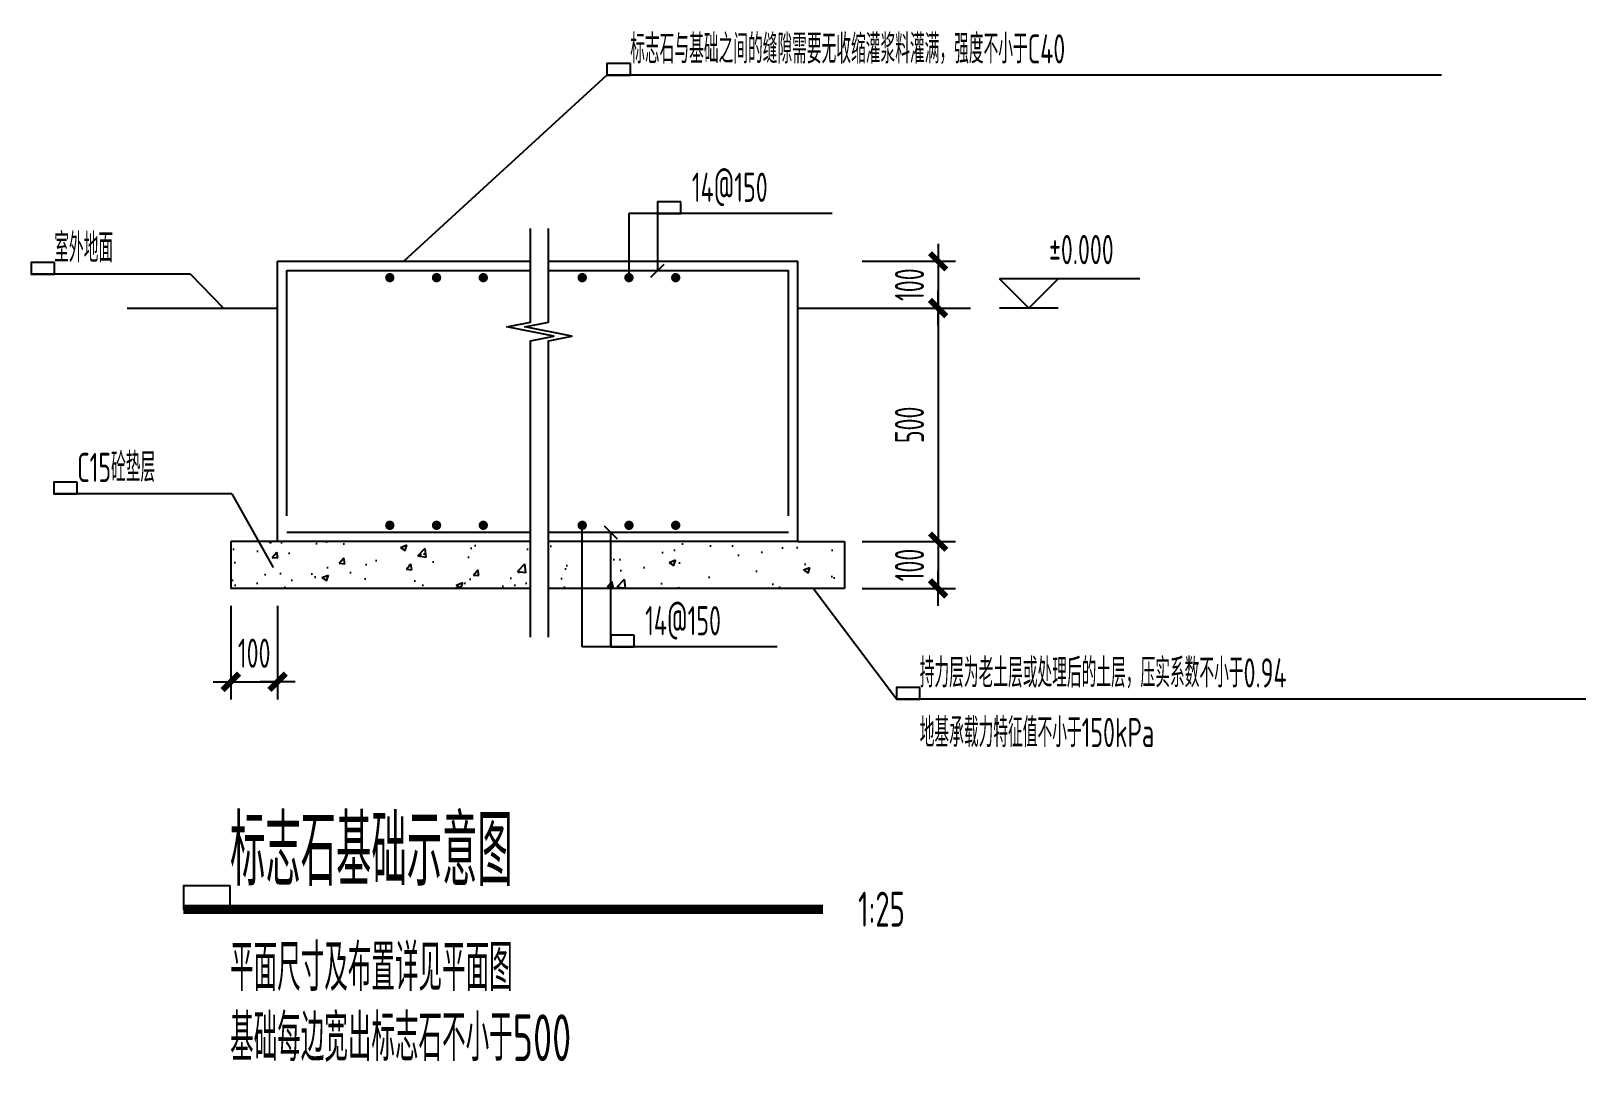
# Model space of a CAD drawing. Extents: x -469675 to 2400000, y -476501 to 2085364.
# Drawn here: x 765847 to 769174, y 486840 to 489046 of the extents above; entities that cross this region are included whole.
import ezdxf
from ezdxf.enums import TextEntityAlignment as Align

# ---------------------------------------------------------------- set-up
doc = ezdxf.new("R2010")
doc.units = 0
doc.header["$LTSCALE"] = 1000
doc.header["$MEASUREMENT"] = 0
doc.layers.get('0').update_dxf_attribs({"linetype": 'CONTINUOUS', "lineweight": 20})
doc.layers.get('Defpoints').update_dxf_attribs({"linetype": 'CONTINUOUS'})
for name, color, linetype in [('C-DETAIL', 3, 'CONTINUOUS'), ('C-DETAIL_DIM', 3, 'CONTINUOUS'), ('C-DETAIL_REIN', 40, 'CONTINUOUS'), ('C-DETAIL_TEXT', 4, 'CONTINUOUS'), ('C-LAYER1', 3, 'CONTINUOUS'), ('C-PLAN_TEXT', 3, 'CONTINUOUS')]:
    doc.layers.add(name, color=color, linetype=linetype)
doc.layers.add('C-注释', color=30, linetype='CONTINUOUS', plot=False)
doc.styles.add('DIM_FONT', font='gbxwxt.shx', dxfattribs={"width": 0.7, "bigfont": 'gbhzfs.shx'})
doc.styles.add('GBSTYLE', font='gbxwxt.shx', dxfattribs={"width": 0.7, "bigfont": 'gbhzfs.shx'})
doc.dimstyles.new('XB DIMN25', dxfattribs={"dimscale": 0.25, "dimtxt": 250, "dimasz": 1, "dimexe": 150, "dimexo": 150, "dimgap": 120, "dimtad": 1, "dimdec": 0, "dimzin": 0, "dimdsep": 46, "dimtxsty": 'DIM_FONT', "dimblk": '_dimx', "dimcen": 0.09, "dimclrd": 3, "dimclre": 3, "dimclrt": 7, "dimazin": 0, "dimtfac": 1, "dimtdec": 0, "dimtix": 1, "dimtmove": 2, "dimatfit": 3, "dimldrblk": '_dimx', "dimfxl": 0, "dimtolj": 1, "dimtzin": 0, "dimarcsym": 0})

msp = doc.modelspace()

# ---------------------------------------------------------------- texts
at = {"layer": 'C-DETAIL', "color": 30, "ltscale": 0.25, "style": 'GBSTYLE', "width": 0.7}
msp.add_text('标志石基础示意图', height=150, rotation=0, dxfattribs=at).set_placement((766272.4061, 487216.3099))
at = {"layer": 'C-DETAIL', "color": 3, "ltscale": 0.25, "style": 'GBSTYLE', "width": 0.7}
for s, height, rotation, p in [('1:25', 75, 359.9999999, (767616.2314, 487128.8099)), ('平面尺寸及布置详见平面图', 100, 0, (766272.4061, 486991.3099)), ('基础每边宽出标志石不小于500', 100, 0, (766272.4061, 486841.3099))]:
    msp.add_text(s, height=height, rotation=rotation, dxfattribs=at).set_placement(p)
at = {"layer": 'C-DETAIL_TEXT', "ltscale": 0.25, "style": 'GBSTYLE', "width": 0.7}
for s, rotation, p in [('标志石与基础之间的缝隙需要无收缩灌浆料灌满，强度不小于C40', 359.9999999, (767128.6601, 488976.1939)), ('\xa014@150', 359.9999999, (767236.8276, 488680.0312)), ('室外地面', 359.9999999, (765896.1005, 488550.5203)), ('C15砼垫层', 359.9999999, (765945.144, 488080.5113)), ('\xa014@150', 359.9999999, (767136.8276, 487752.4765)), ('持力层为老土层或处理后的土层，压实系数不小于0.94', 359.9999999, (767748.1169, 487640.7961)), ('地基承载力特征值不小于150kPa', 0.0000001, (767748.1169, 487513.1646))]:
    msp.add_text(s, height=62.5, rotation=rotation, dxfattribs=at).set_placement(p)

# ---------------------------------------------------------------- blocks, each defined once
blk = doc.blocks.new('_dimx')
blk.add_line((-150, 0), (150, 0))
at = {"const_width": 50}
blk.add_lwpolyline([(-70, -70), (70, 70)], dxfattribs=at)
blk = doc.blocks.new('*D2267')
at = {"layer": 'C-DETAIL_DIM', "color": 3, "lineweight": -2, "ltscale": 0.25, "transparency": 16777216}
for p, q in [((767625, 488552.9), (767825, 488552.9)), ((767787.5, 488553.1), (767787.5, 488553.4)), ((767787.5, 488552.9), (767787.5, 488452.9)), ((767625, 488452.9), (767825, 488452.9)), ((767787.5, 488452.6), (767787.5, 488452.4))]:
    blk.add_line(p, q, dxfattribs=at)
at = {"layer": 'Defpoints', "color": 0, "ltscale": 0.25, "transparency": 16777216}
for p in [(767587.5, 488552.9), (767587.5, 488452.9), (767787.5, 488452.9)]:
    blk.add_point(p, dxfattribs=at)
at = {"layer": 'C-DETAIL_DIM', "color": 3, "lineweight": -2, "ltscale": 0.25, "transparency": 16777216, "xscale": 0.25, "yscale": 0.25, "zscale": 0.25}
for p, rotation in [((767787.5, 488552.9), 270), ((767787.5, 488452.9), 90)]:
    blk.add_blockref('_dimx', p, dxfattribs=dict(at, rotation=rotation))
at = {"layer": 'C-DETAIL_DIM', "color": 7, "ltscale": 0.25, "transparency": 16777216, "insert": (767726.2, 488502.9), "char_height": 62.5, "attachment_point": 5, "rotation": 90, "style": 'DIM_FONT'}
blk.add_mtext('\\A1;100', dxfattribs=at)
blk = doc.blocks.new('*D2268')
at = {"layer": 'C-DETAIL_DIM', "color": 3, "lineweight": -2, "ltscale": 0.25, "transparency": 16777216}
for p, q in [((767625, 488452.9), (767825, 488452.9)), ((767787.5, 488452.6), (767787.5, 487953.1)), ((767625, 487952.9), (767825, 487952.9))]:
    blk.add_line(p, q, dxfattribs=at)
at = {"layer": 'Defpoints', "color": 0, "ltscale": 0.25, "transparency": 16777216}
for p in [(767587.5, 488452.9), (767587.5, 487952.9), (767787.5, 487952.9)]:
    blk.add_point(p, dxfattribs=at)
at = {"layer": 'C-DETAIL_DIM', "color": 3, "lineweight": -2, "ltscale": 0.25, "transparency": 16777216, "xscale": 0.25, "yscale": 0.25, "zscale": 0.25}
for p, rotation in [((767787.5, 488452.9), 90), ((767787.5, 487952.9), 270)]:
    blk.add_blockref('_dimx', p, dxfattribs=dict(at, rotation=rotation))
at = {"layer": 'C-DETAIL_DIM', "color": 7, "ltscale": 0.25, "transparency": 16777216, "insert": (767726.2, 488202.9), "char_height": 62.5, "attachment_point": 5, "rotation": 90, "style": 'DIM_FONT'}
blk.add_mtext('\\A1;500', dxfattribs=at)
blk = doc.blocks.new('*D2269')
at = {"layer": 'C-DETAIL_DIM', "color": 3, "lineweight": -2, "ltscale": 0.25, "transparency": 16777216}
for p, q in [((767625, 487952.9), (767825, 487952.9)), ((767787.5, 487953.1), (767787.5, 487953.4)), ((767787.5, 487952.9), (767787.5, 487852.9)), ((767625, 487852.9), (767825, 487852.9)), ((767787.5, 487852.6), (767787.5, 487852.4))]:
    blk.add_line(p, q, dxfattribs=at)
at = {"layer": 'Defpoints', "color": 0, "ltscale": 0.25, "transparency": 16777216}
for p in [(767587.5, 487952.9), (767587.5, 487852.9), (767787.5, 487852.9)]:
    blk.add_point(p, dxfattribs=at)
at = {"layer": 'C-DETAIL_DIM', "color": 3, "lineweight": -2, "ltscale": 0.25, "transparency": 16777216, "xscale": 0.25, "yscale": 0.25, "zscale": 0.25}
for p, rotation in [((767787.5, 487952.9), 270), ((767787.5, 487852.9), 90)]:
    blk.add_blockref('_dimx', p, dxfattribs=dict(at, rotation=rotation))
at = {"layer": 'C-DETAIL_DIM', "color": 7, "ltscale": 0.25, "transparency": 16777216, "insert": (767726.2, 487902.9), "char_height": 62.5, "attachment_point": 5, "rotation": 90, "style": 'DIM_FONT'}
blk.add_mtext('\\A1;100', dxfattribs=at)
blk = doc.blocks.new('*D2270')
at = {"layer": 'C-DETAIL_DIM', "color": 3, "lineweight": -2, "ltscale": 0.25, "transparency": 16777216}
for p, q in [((766274, 487815.4), (766274, 487615.4)), ((766374, 487815.4), (766374, 487615.4)), ((766273.7, 487652.9), (766273.5, 487652.9)), ((766274, 487652.9), (766374, 487652.9)), ((766374.2, 487652.9), (766374.5, 487652.9))]:
    blk.add_line(p, q, dxfattribs=at)
at = {"layer": 'Defpoints', "color": 0, "ltscale": 0.25, "transparency": 16777216}
for p in [(766274, 487852.9), (766374, 487852.9), (766374, 487652.9)]:
    blk.add_point(p, dxfattribs=at)
at = {"layer": 'C-DETAIL_DIM', "color": 3, "lineweight": -2, "ltscale": 0.25, "transparency": 16777216, "xscale": 0.25, "yscale": 0.25, "zscale": 0.25}
blk.add_blockref('_dimx', (766274, 487652.9), dxfattribs=at)
at = {"layer": 'C-DETAIL_DIM', "color": 3, "lineweight": -2, "ltscale": 0.25, "transparency": 16777216, "xscale": 0.25, "yscale": 0.25, "zscale": 0.25, "rotation": 180}
blk.add_blockref('_dimx', (766374, 487652.9), dxfattribs=at)
at = {"layer": 'C-DETAIL_DIM', "color": 7, "ltscale": 0.25, "transparency": 16777216, "insert": (766324, 487714.1), "char_height": 62.5, "attachment_point": 5, "style": 'DIM_FONT'}
blk.add_mtext('\\A1;100', dxfattribs=at)
blk = doc.blocks.new('BG_symbol')
at = {"layer": 'C-LAYER1', "ltscale": 100}
for p, q in [((250, 0), (0, 250)), ((1200, 250), (0, 250)), ((500, 250), (250, 0)), ((500, 0), (0, 0))]:
    blk.add_line(p, q, dxfattribs=at)
blk = doc.blocks.new('BG')
at = {"layer": 'C-PLAN_TEXT'}
blk.add_blockref('BG_symbol', (0, 0), dxfattribs=at)
at = {"layer": 'C-PLAN_TEXT', "style": 'GBSTYLE', "width": 0.7}
blk.add_attdef('标高', text='', height=250, dxfattribs=at).set_placement((700, 500), align=Align.MIDDLE)
blk = doc.blocks.new('AcsAcadShareArea')
for points in [[(0, 0), (2400000, 0), (2400000, 1700000), (0, 1700000)], [(0, 0), (138000, 0), (138000, 54000), (0, 54000)], [(138000, 0), (568000, 0), (568000, 54000), (138000, 54000)]]:
    blk.add_lwpolyline(points, close=True)
at = {"insert": (11936.6, 39827.3), "char_height": 20000, "width": 121477.997, "attachment_point": 1, "style": 'GBSTYLE'}
blk.add_mtext('唯一编号：', dxfattribs=at)
at = {"style": 'GBSTYLE', "width": 0.7}
blk.add_attdef('唯一编号', (150748.1, 17216.2), '', height=20000, dxfattribs=at)

# ---------------------------------------------------------------- dimensions: what is measured, and where the dimension line sits
at = {"layer": 'C-DETAIL_DIM', "ltscale": 0.25}
for base, p1, p2, picture, middle in [((767787.4664, 488452.8945), (767587.4664, 488552.8945), (767587.4664, 488452.8945), '*D2267', (767726.2164, 488502.8945)), ((767787.4664, 487952.8945), (767587.4664, 488452.8945), (767587.4664, 487952.8945), '*D2268', (767726.2164, 488202.8945)), ((767787.4664, 487852.8945), (767587.4664, 487952.8945), (767587.4664, 487852.8945), '*D2269', (767726.2164, 487902.8945))]:
    dim = msp.add_linear_dim(base=base, p1=p1, p2=p2, angle=270, dimstyle='XB DIMN25', dxfattribs=at)
    dim.commit()
    dim.dimension.update_dxf_attribs({"geometry": picture, "text_midpoint": middle})
dim = msp.add_linear_dim(base=(766373.9945, 487652.8945), p1=(766273.9945, 487852.8945), p2=(766373.9945, 487852.8945), dimstyle='XB DIMN25', dxfattribs=at)
dim.commit()
dim.dimension.update_dxf_attribs({"geometry": '*D2270', "text_midpoint": (766323.9945, 487714.1445)})

# ---------------------------------------------------------------- hatches: boundary and pattern name
at = {"layer": 'C-DETAIL', "ltscale": 0.25}
h = msp.add_hatch(dxfattribs=at)
h.set_pattern_fill('AR-CONC', color=8, scale=20, style=0)
h.set_pattern_definition([(50, (648780.24, 519371.63), (143.45204, -12.55043), [15, -165]), (355, (648780.24, 519371.63), (-27.75027, 150.43843), [12, -132]), (100.4514, (648792.2, 519370.58), (115.70188, 137.88791), [12.74804, -140.22842]), (46.1842, (648780.24, 519411.63), (213.4482, -33.1038), [22.5, -247.5]), (96.6356, (648798.03, 519408.87), (186.93254, 194.82357), [19.12206, -210.3426]), (351.1842, (648780.24, 519411.63), (186.9324, 194.82372), [18, -198]), (21, (648800.24, 519401.63), (119.38141, -80.52378), [15, -165]), (326, (648800.24, 519401.63), (48.66307, 145.03001), [12, -132]), (71.4514, (648810.2, 519394.92), (168.04453, 64.5061), [12.74804, -140.22842]), (37.5, (648780.245, 519371.63), (2.43197, 66.57877), [0, -130.4, 0, -134, 0, -132.5]), (7.5, (648780.245, 519371.63), (52.613907, 78.882342), [0, -76.4, 0, -127.4, 0, -50.5]), (327.5, (648735.645, 519371.63), (106.764487, -4.510974), [0, -50, 0, -156, 0, -207]), (317.5, (648715.645, 519371.63), (116.637234, 20.021), [0, -65, 0, -103.6, 0, -147])])
h.paths.add_polyline_path([(766914.8836, 487952.8945), (766373.9945, 487952.8945), (766273.9945, 487952.8945), (766273.9945, 487852.8945), (766914.8836, 487852.8945)])
h.paths.add_polyline_path([(767125.9228, 487952.8945), (766953.4245, 487952.8945), (766953.4245, 487852.8945), (767125.9228, 487852.8945)])
h.paths.add_polyline_path([(767186.8276, 487952.8945), (767125.9228, 487952.8945), (767125.9228, 487852.8945), (767186.8276, 487852.8945)])
h.paths.add_polyline_path([(767587.4664, 487952.8945), (767487.4664, 487952.8945), (767186.8276, 487952.8945), (767186.8276, 487852.8945), (767587.4664, 487852.8945)])

# ---------------------------------------------------------------- linework, layer by layer
for p, q in [((766373.9945, 488552.8945), (766914.8836, 488552.8945)), ((766373.9945, 487952.8945), (766373.9945, 488552.8945)), ((766953.4245, 488552.8945), (767487.4664, 488552.8945)), ((767487.4664, 487952.8945), (767487.4664, 488552.8945)), ((766052.037, 488452.8945), (766373.9945, 488452.8945)), ((767487.4664, 488452.8945), (767856.5421, 488452.8945)), ((766373.9945, 487952.8945), (766273.9945, 487952.8945)), ((766273.9945, 487952.8945), (766273.9945, 487852.8945)), ((766914.8836, 487952.8945), (766373.9945, 487952.8945)), ((767487.4664, 487952.8945), (766953.4245, 487952.8945)), ((767487.4664, 487952.8945), (767587.4664, 487952.8945)), ((767587.4664, 487952.8945), (767587.4664, 487852.8945)), ((766914.8836, 487852.8945), (766273.9945, 487852.8945)), ((767587.4664, 487852.8945), (766953.4245, 487852.8945))]:
    msp.add_line(p, q, dxfattribs=at)
at = {"layer": 'C-DETAIL', "ltscale": 0.25, "flags": 128}
for points in [[(766914.8836, 487748.3361), (766914.8836, 488382.8945), (766964.8836, 488392.8945), (766864.8836, 488412.8945), (766914.8836, 488422.8945), (766914.8836, 488622.8945)], [(766953.4245, 487748.3361), (766953.4245, 488382.8945), (767003.4245, 488392.8945), (766903.4245, 488412.8945), (766953.4245, 488422.8945), (766953.4245, 488622.8945)]]:
    msp.add_lwpolyline(points, dxfattribs=at)
at = {"layer": 'C-DETAIL', "color": 3, "linetype": 'Continuous', "ltscale": 0.25, "const_width": 20, "flags": 128}
msp.add_lwpolyline([(767541.2314, 487166.3099), (766172.4061, 487166.3099)], dxfattribs=at)
at = {"layer": 'C-DETAIL_REIN', "ltscale": 0.25}
for p, q in [((766393.9945, 488532.8945), (766914.8836, 488532.8945)), ((766393.9945, 488008.4563), (766393.9945, 488532.8945)), ((766953.4245, 488532.8945), (767467.4664, 488532.8945)), ((767467.4664, 488008.4563), (767467.4664, 488532.8945)), ((766393.9945, 487972.8945), (766914.8836, 487972.8945)), ((766953.4245, 487972.8945), (767467.4664, 487972.8945))]:
    msp.add_line(p, q, dxfattribs=at)
at = {"layer": 'C-DETAIL_REIN', "ltscale": 0.25, "const_width": 10}
for points in [[(766619.2115, 488517.8945, 1), (766609.2115, 488517.8945, 1)], [(766719.2115, 488517.8945, 1), (766709.2115, 488517.8945, 1)], [(766819.2115, 488517.8945, 1), (766809.2115, 488517.8945, 1)], [(767030.9228, 488517.8945, 1), (767020.9228, 488517.8945, 1)], [(767130.9228, 488517.8945, 1), (767120.9228, 488517.8945, 1)], [(767230.9228, 488517.8945, 1), (767220.9228, 488517.8945, 1)], [(766619.2115, 487987.8945, -1), (766609.2115, 487987.8945, -1)], [(766719.2115, 487987.8945, -1), (766709.2115, 487987.8945, -1)], [(766819.2115, 487987.8945, -1), (766809.2115, 487987.8945, -1)], [(767030.9228, 487987.8945, -1), (767020.9228, 487987.8945, -1)], [(767130.9228, 487987.8945, -1), (767120.9228, 487987.8945, -1)], [(767230.9228, 487987.8945, -1), (767220.9228, 487987.8945, -1)]]:
    msp.add_lwpolyline(points, format="xyb", close=True, dxfattribs=at)
at = {"layer": 'C-DETAIL_TEXT', "ltscale": 0.25}
for p, q in [((767078.8728, 488951.1939), (766644.439, 488552.8945)), ((768864.7143, 488951.1939), (767078.8728, 488951.1939)), ((767560.8571, 488655.0312), (767125.9228, 488655.0312)), ((767125.9228, 488655.0312), (767125.9228, 488517.8945)), ((767186.8276, 488655.0312), (767186.8276, 488532.8945)), ((766187.4042, 488525.5203), (765846.5563, 488525.5203)), ((766187.4042, 488525.5203), (766258.5748, 488452.8945)), ((767172.6854, 488518.7524), (767200.9697, 488547.0366)), ((766276.1204, 488055.5113), (765895.3568, 488055.5113)), ((766276.1204, 488055.5113), (766364.2537, 487897.383)), ((767025.9228, 487727.4765), (767025.9228, 487987.8945)), ((767072.6854, 487987.0366), (767100.9697, 487958.7524)), ((767086.8276, 487727.4765), (767086.8276, 487972.8945)), ((767698.3297, 487615.7961), (767520.1218, 487852.8945)), ((767442.849, 487727.4765), (767025.9228, 487727.4765)), ((769173.6766, 487615.7961), (767698.3297, 487615.7961))]:
    msp.add_line(p, q, dxfattribs=at)
at = {"layer": 'C-注释'}
for points in [[(767128.8728, 488976.1939), (767078.8728, 488976.1939), (767078.8728, 488951.1939), (767128.8728, 488951.1939)], [(767236.8276, 488680.0312), (767186.8276, 488680.0312), (767186.8276, 488655.0312), (767236.8276, 488655.0312)], [(765896.5563, 488550.5203), (765846.5563, 488550.5203), (765846.5563, 488525.5203), (765896.5563, 488525.5203)], [(765945.3568, 488080.5113), (765895.3568, 488080.5113), (765895.3568, 488055.5113), (765945.3568, 488055.5113)], [(767136.8276, 487752.4765), (767086.8276, 487752.4765), (767086.8276, 487727.4765), (767136.8276, 487727.4765)], [(767748.3297, 487640.7961), (767698.3297, 487640.7961), (767698.3297, 487615.7961), (767748.3297, 487615.7961)], [(766272.4061, 487216.3099), (766172.4061, 487216.3099), (766172.4061, 487166.3099), (766272.4061, 487166.3099)]]:
    msp.add_lwpolyline(points, close=True, dxfattribs=at)

# ---------------------------------------------------------------- block references
at = {"color": 1}
msp.add_blockref('AcsAcadShareArea', (0, 0), dxfattribs=at)
at = {"layer": 'C-LAYER1', "ltscale": 0.25}
ref = msp.add_blockref('BG', (767919.0421, 488452.8945), dxfattribs=dict(at, xscale=0.25, yscale=0.25, zscale=0.25))
ref.add_attrib('标高', '%%p0.000', dxfattribs={"height": 62.5, "style": 'GBSTYLE', "width": 0.7}).set_placement((768094.0421, 488577.8945), align=Align.MIDDLE)

msp.set_redraw_order([(e.dxf.handle, doc.entitydb.next_handle()) for e in msp.query("TEXT MTEXT ATTDEF DIMENSION ARC_DIMENSION")])  # texts and dimensions are drawn at this point

doc.saveas('drawing.dxf')
